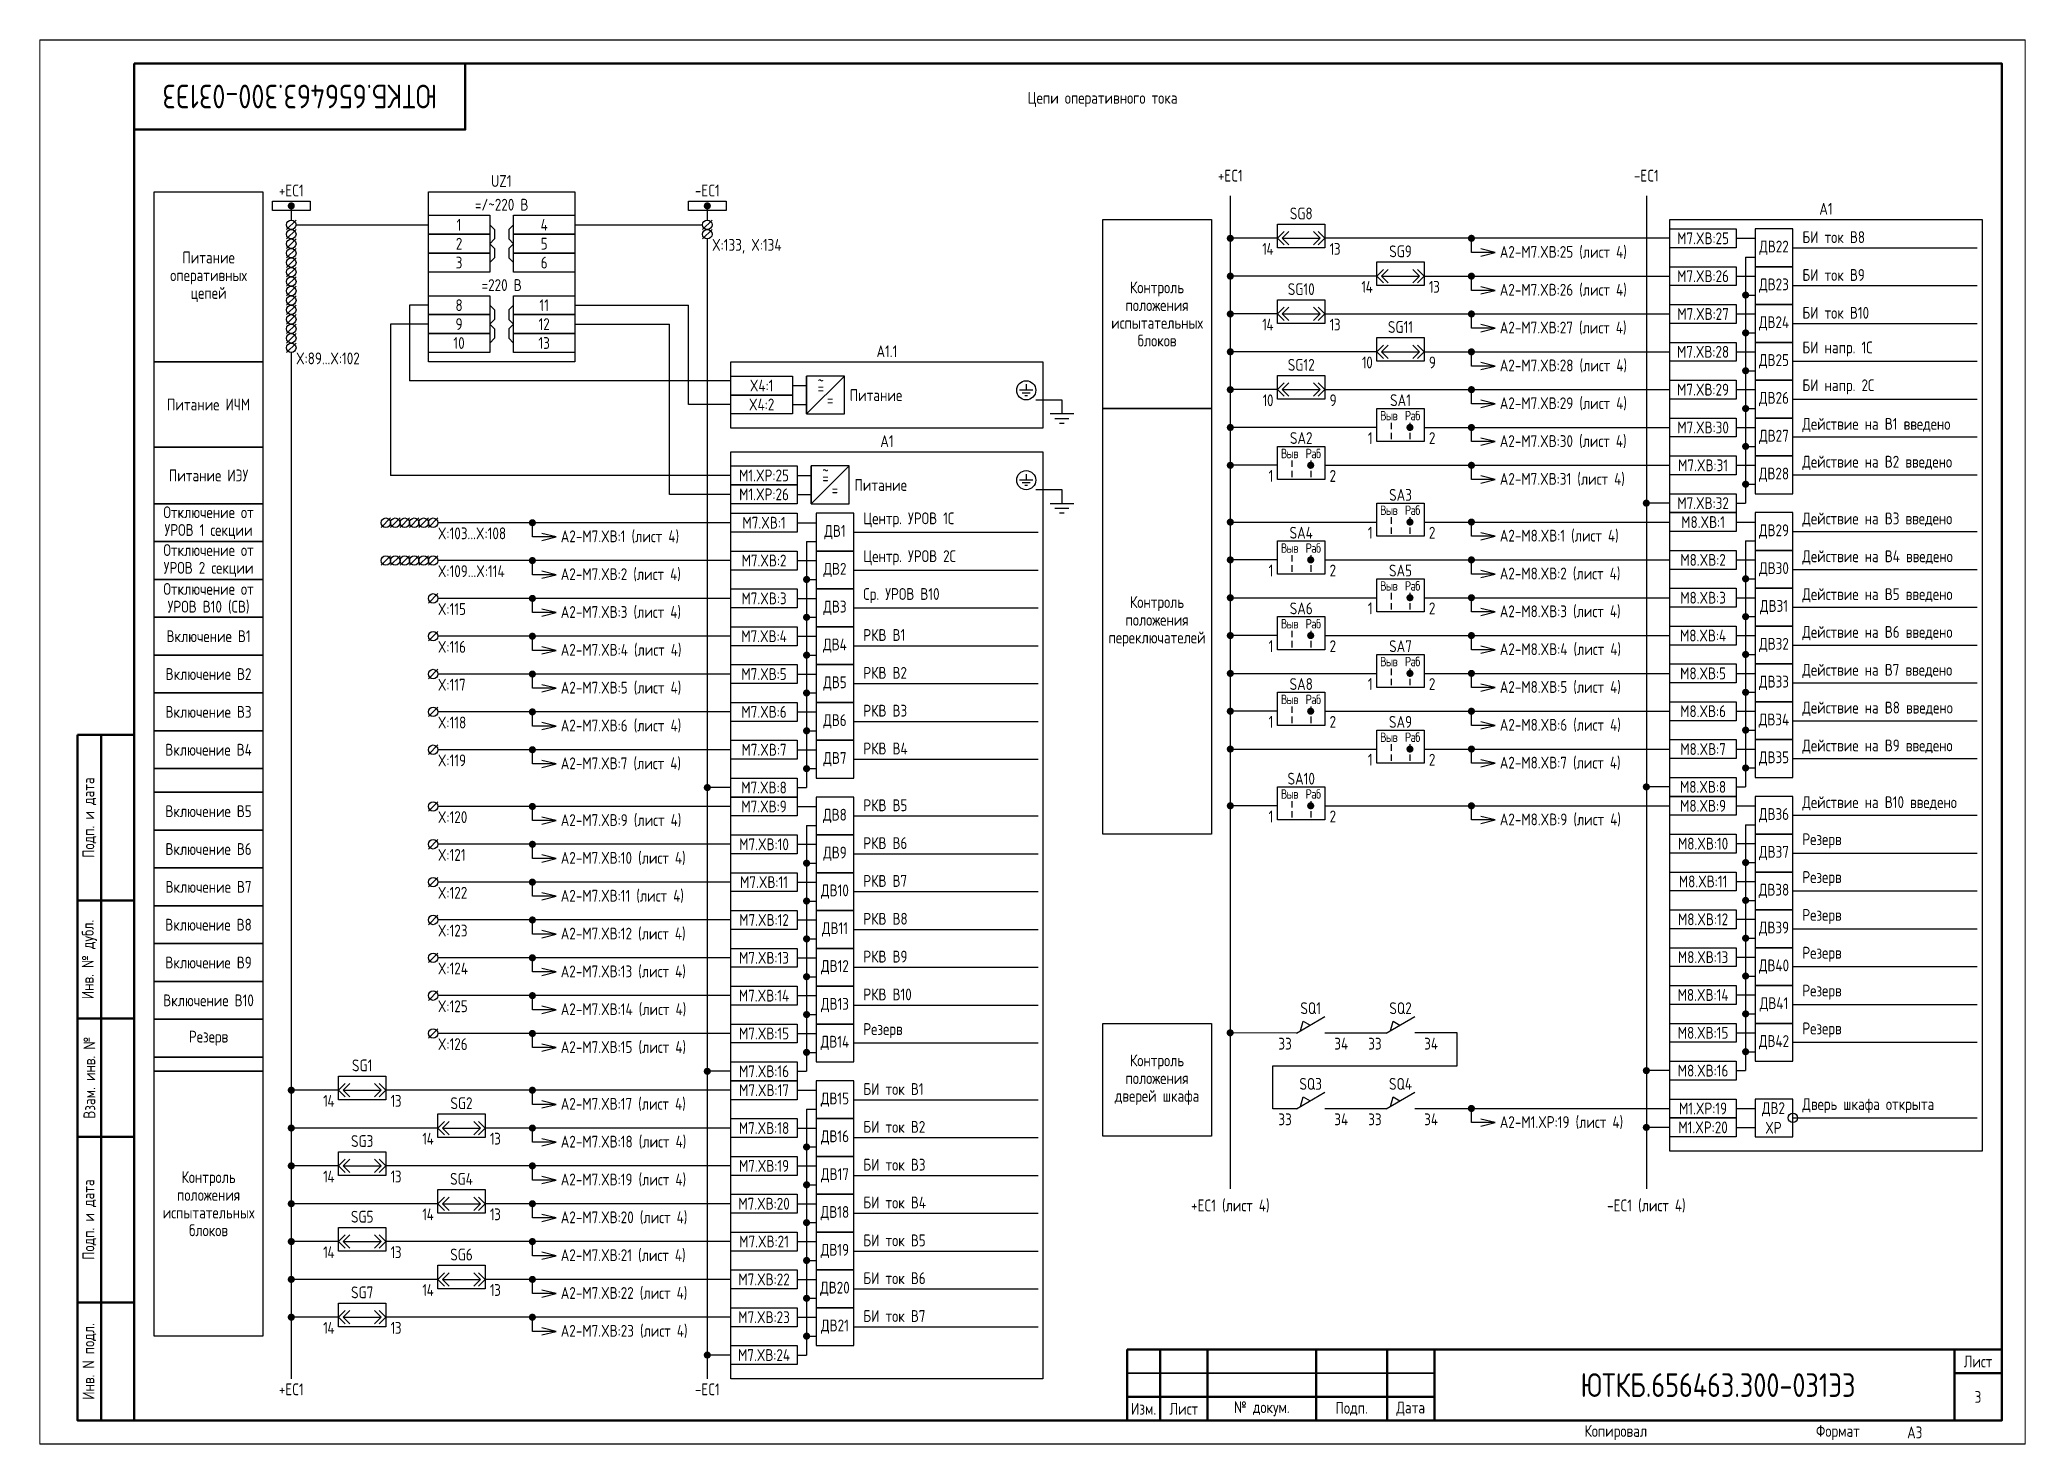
# Paper-space layout 'Лист3' of a CAD drawing. Header units: millimetres, sheet in inches. Extents: x 88.2 to 98.3, y 94.4 to 101.5.
# The model-space entities are those that its viewports show. They can reach past a viewport. Long polylines and large blocks are cut down to what shows.
import ezdxf

# ---------------------------------------------------------------- set-up
doc = ezdxf.new("R2010")
doc.units = ezdxf.units.MM
doc.styles.add('Gost_type_A', font='GOST_A.TTF')

psp = doc.layouts.new('Лист3')

msp = doc.modelspace()

# ---------------------------------------------------------------- texts
at = {"insert": (895, 285), "char_height": 5, "width": 70, "attachment_point": 5, "rotation": 180, "style": 'Gost_type_A'}
msp.add_mtext('ЮТКБ.656463.300-031Э3', dxfattribs=at)
at = {"char_height": 2.5, "style": 'Gost_type_A'}
for s, insert, width, attachment_point, line_spacing_factor in [('Цепи оперативного тока', (1064.82, 284.36), 395, 5, 0.9), ('UZ1', (937.63, 265.86), 31, 8, 0.9), ('=/~220 В', (937.71, 260.86), 31, 8, 0.9), ('SG8', (1106.84, 259), 10, 8, 0.9), ('A1', (1217.84, 260), 66, 8, 0.9), ('Питание оперативных цепей', (875.71, 246.86), 23, 5, 0.9), ('X:133, X:134', (982.21, 254.86), 16, 1, 0.9), ('{\\T0.9;14}', (1100.84, 254), 5, 3, 0.9), ('{\\T0.9;13}', (1112.84, 254), 5, 1, 0.9), ('SG9', (1127.84, 251), 10, 8, 0.9), ('A2-M7.XВ:25 (лист 4)', (1148.84, 252), 31, 4, 0.8), ('=220 В', (937.71, 243.86), 31, 8, 0.9), ('Контроль положения\\Pиспытательных блоков', (1076.34, 239), 23, 5, 0.9), ('SG10', (1106.84, 243), 10, 8, 0.9), ('{\\T0.9;14}', (1121.84, 246), 5, 3, 0.9), ('{\\T0.9;14}', (1121.84, 246), 5, 3, 0.9), ('{\\T0.9;13}', (1133.84, 246), 5, 1, 0.9), ('{\\T0.9;13}', (1133.84, 246), 5, 1, 0.9), ('A2-M7.XВ:26 (лист 4)', (1148.84, 244), 31, 4, 0.8), ('{\\T0.9;14}', (1100.84, 238), 5, 3, 0.9), ('{\\T0.9;13}', (1112.84, 238), 5, 1, 0.9), ('SG11', (1127.84, 235), 10, 8, 0.9), ('A2-M7.XВ:27 (лист 4)', (1148.84, 236), 31, 4, 0.8), ('A1.1', (1019.21, 229.86), 66, 8, 0.9), ('X:89...X:102', (894.21, 230.86), 16, 1, 0.9), ('SG12', (1106.84, 227), 10, 8, 0.9), ('{\\T0.9;10}', (1121.84, 230), 5, 3, 0.9), ('{\\T0.9;9}', (1133.84, 230), 5, 1, 0.9), ('A2-M7.XВ:28 (лист 4)', (1148.84, 228), 31, 4, 0.8), ('Питание ИЧМ', (875.71, 219.86), 23, 5, 0.9), ('{\\T0.9;10}', (1100.84, 222), 5, 3, 0.9), ('{\\T0.9;9}', (1112.84, 222), 5, 1, 0.9), ('A2-M7.XВ:29 (лист 4)', (1148.84, 220), 31, 4, 0.8), ('A1', (1019.21, 210.86), 66, 8, 0.9), ('A2-M7.XВ:30 (лист 4)', (1148.84, 212), 31, 4, 0.8), ('Питание ИЭУ', (875.71, 204.86), 23, 5, 0.9), ('A2-M7.XВ:31 (лист 4)', (1148.84, 204), 31, 4, 0.8), ('Отключение от УРОВ 1 секции', (875.71, 194.86), 23, 5, 0.9), ('X:103...X:108', (924.21, 193.86), 8, 1, 0.9), ('A2-M7.XВ:1 (лист 4)', (950.21, 191.86), 31, 4, 0.8), ('A2-M8.XВ:1 (лист 4)', (1148.84, 192), 31, 4, 0.8), ('Отключение от УРОВ 2 секции', (875.71, 186.86), 23, 5, 0.9), ('X:109...X:114', (924.21, 185.86), 8, 1, 0.9), ('A2-M7.XВ:2 (лист 4)', (950.21, 183.86), 31, 4, 0.8), ('A2-M8.XВ:2 (лист 4)', (1148.84, 184), 31, 4, 0.8), ('Отключение от УРОВ В10 (СВ)', (875.71, 178.86), 23, 5, 0.9), ('X:115', (924.21, 177.86), 8, 1, 0.9), ('A2-M7.XВ:3 (лист 4)', (950.21, 175.86), 31, 4, 0.8), ('Контроль положения\\Pпереключателей', (1076.34, 174), 23, 5, 0.9), ('A2-M8.XВ:3 (лист 4)', (1148.84, 176), 31, 4, 0.8), ('Включение В1', (875.71, 170.86), 23, 5, 0.9), ('X:116', (924.21, 169.86), 8, 1, 0.9), ('A2-M7.XВ:4 (лист 4)', (950.21, 167.86), 31, 4, 0.8), ('A2-M8.XВ:4 (лист 4)', (1148.84, 168), 31, 4, 0.8), ('Включение В2', (875.71, 162.86), 23, 5, 0.9), ('X:117', (924.21, 161.86), 8, 1, 0.9), ('A2-M7.XВ:5 (лист 4)', (950.21, 159.86), 31, 4, 0.8), ('A2-M8.XВ:5 (лист 4)', (1148.84, 160), 31, 4, 0.8), ('Включение В3', (875.71, 154.86), 23, 5, 0.9), ('X:118', (924.21, 153.86), 8, 1, 0.9), ('A2-M7.XВ:6 (лист 4)', (950.21, 151.86), 31, 4, 0.8), ('A2-M8.XВ:6 (лист 4)', (1148.84, 152), 31, 4, 0.8), ('Включение В4', (875.71, 146.86), 23, 5, 0.9), ('X:119', (924.21, 145.86), 8, 1, 0.9), ('A2-M7.XВ:7 (лист 4)', (950.21, 143.86), 31, 4, 0.8), ('A2-M8.XВ:7 (лист 4)', (1148.84, 144), 31, 4, 0.8), ('Включение В5', (875.71, 133.86), 23, 5, 0.9), ('X:120', (924.21, 133.86), 8, 1, 0.9), ('A2-M7.XВ:9 (лист 4)', (950.21, 131.86), 31, 4, 0.8), ('A2-M8.XВ:9 (лист 4)', (1148.84, 132), 31, 4, 0.8), ('Включение В6', (875.71, 125.86), 23, 5, 0.9), ('X:121', (924.21, 125.86), 8, 1, 0.9), ('A2-M7.XВ:10 (лист 4)', (950.21, 123.86), 31, 4, 0.8), ('Включение В7', (875.71, 117.86), 23, 5, 0.9), ('X:122', (924.21, 117.86), 8, 1, 0.9), ('A2-M7.XВ:11 (лист 4)', (950.21, 115.86), 31, 4, 0.8), ('Включение В8', (875.71, 109.86), 23, 5, 0.9), ('X:123', (924.21, 109.86), 8, 1, 0.9), ('A2-M7.XВ:12 (лист 4)', (950.21, 107.86), 31, 4, 0.8), ('Включение В9', (875.71, 101.86), 23, 5, 0.9), ('X:124', (924.21, 101.86), 8, 1, 0.9), ('A2-M7.XВ:13 (лист 4)', (950.21, 99.86), 31, 4, 0.8), ('Включение В10', (875.71, 93.86), 23, 5, 0.9), ('X:125', (924.21, 93.86), 8, 1, 0.9), ('A2-M7.XВ:14 (лист 4)', (950.21, 91.86), 31, 4, 0.8), ('Резерв', (875.71, 85.86), 23, 5, 0.9), ('X:126', (924.21, 85.86), 8, 1, 0.9), ('A2-M7.XВ:15 (лист 4)', (950.21, 83.86), 31, 4, 0.8), ('SG1', (908.21, 78.86), 10, 8, 0.9), ('Контроль положения\\Pдверей шкафа', (1076.34, 77.08), 23, 5, 0.9), ('{\\T0.9;14}', (902.21, 73.86), 5, 3, 0.9), ('{\\T0.9;13}', (914.21, 73.86), 5, 1, 0.9), ('SG2', (929.21, 70.86), 10, 8, 0.9), ('A2-M7.XВ:17 (лист 4)', (950.21, 71.86), 31, 4, 0.8), ('A2-M1.XP:19 (лист 4)', (1148.84, 68), 31, 4, 0.8), ('SG3', (908.21, 62.86), 10, 8, 0.9), ('SG3', (908.21, 62.86), 10, 8, 0.9), ('{\\T0.9;14}', (923.21, 65.86), 5, 3, 0.9), ('{\\T0.9;14}', (923.21, 65.86), 5, 3, 0.9), ('{\\T0.9;13}', (935.21, 65.86), 5, 1, 0.9), ('{\\T0.9;13}', (935.21, 65.86), 5, 1, 0.9), ('A2-M7.XВ:18 (лист 4)', (950.21, 63.86), 31, 4, 0.8), ('Контроль положения\\Pиспытательных блоков', (875.71, 50.86), 23, 5, 0.9), ('{\\T0.9;14}', (902.21, 57.86), 5, 3, 0.9), ('{\\T0.9;13}', (914.21, 57.86), 5, 1, 0.9), ('SG4', (929.21, 54.86), 10, 8, 0.9), ('A2-M7.XВ:19 (лист 4)', (950.21, 55.86), 31, 4, 0.8), ('SG5', (908.21, 46.86), 10, 8, 0.9), ('{\\T0.9;14}', (923.21, 49.86), 5, 3, 0.9), ('{\\T0.9;13}', (935.21, 49.86), 5, 1, 0.9), ('A2-M7.XВ:20 (лист 4)', (950.21, 47.86), 31, 4, 0.8), ('{\\T0.9;14}', (902.21, 41.86), 5, 3, 0.9), ('{\\T0.9;13}', (914.21, 41.86), 5, 1, 0.9), ('SG6', (929.21, 38.86), 10, 8, 0.9), ('A2-M7.XВ:21 (лист 4)', (950.21, 39.86), 31, 4, 0.8), ('{\\T0.9;14}', (923.21, 33.86), 5, 3, 0.9), ('{\\T0.9;13}', (935.21, 33.86), 5, 1, 0.9), ('SG7', (908.21, 30.86), 10, 8, 0.9), ('A2-M7.XВ:22 (лист 4)', (950.21, 31.86), 31, 4, 0.8), ('{\\T0.9;14}', (902.21, 25.86), 5, 3, 0.9), ('{\\T0.9;13}', (914.21, 25.86), 5, 1, 0.9), ('A2-M7.XВ:23 (лист 4)', (950.21, 23.86), 31, 4, 0.8)]:
    msp.add_mtext(s, dxfattribs=dict(at, insert=insert, width=width, attachment_point=attachment_point, line_spacing_factor=line_spacing_factor))
at = {"style": 'Gost_type_A'}
for s, insert, char_height, width, attachment_point in [('+EC1', (1091.84, 267), 2.5, 20, 8), ('-EC1', (1179.84, 267), 2.5, 20, 8), ('+EC1', (893.21, 263.86), 2.5, 10, 8), ('-EC1', (981.21, 263.86), 2.5, 10, 8), ('1', (928.7, 257.86), 2.5, 13, 5), ('4', (946.7, 257.86), 2.5, 13, 5), ('M7.XВ:25', (1191.84, 255), 2.5, 14, 5), ('БИ ток В8', (1212.84, 254), 2.5, 30.6324, 7), ('2', (928.7, 253.86), 2.5, 13, 5), ('5', (946.7, 253.86), 2.5, 13, 5), ('ДВ22', (1206.84, 253), 2.5, 7.9998, 5), ('3', (928.7, 249.86), 2.5, 13, 5), ('6', (946.7, 249.86), 2.5, 13, 5), ('M7.XВ:26', (1191.84, 247), 2.5, 14, 5), ('БИ ток В9', (1212.84, 246), 2.5, 30.6324, 7), ('ДВ23', (1206.84, 245), 2.5, 7.9998, 5), ('8', (928.7, 240.86), 2.5, 13, 5), ('11', (946.7, 240.86), 2.5, 13, 5), ('M7.XВ:27', (1191.84, 239), 2.5, 14, 5), ('БИ ток В10', (1212.84, 238), 2.5, 27.8465, 7), ('9', (928.7, 236.86), 2.5, 13, 5), ('12', (946.7, 236.86), 2.5, 13, 5), ('ДВ24', (1206.84, 237), 2.5, 7.9998, 5), ('10', (928.7, 232.86), 2.5, 13, 5), ('13', (946.7, 232.86), 2.5, 13, 5), ('M7.XВ:28', (1191.84, 231), 2.5, 14, 5), ('БИ напр. 1С', (1212.84, 230), 2.5, 27.8465, 7), ('ДВ25', (1206.84, 229), 2.5, 7.9998, 5), ('X4:1', (992.7, 223.86), 2.5, 13, 5), ('~', (1005.21, 224.89), 2.5, 2.7, 5), ('=', (1005.21, 223.39), 2.5, 6, 5), ('Питание', (1016.88, 221.84), 2.5, 11.3452, 5), ('M7.XВ:29', (1191.84, 223), 2.5, 14, 5), ('БИ напр. 2С', (1212.84, 222), 2.5, 35.7119, 7), ('X4:2', (992.7, 219.86), 2.5, 13, 5), ('=', (1007.21, 220.86), 2.5, 6, 5), ('{\\T0.9;Выв}', (1125.34, 217.5), 2, 5, 5), ('SA1', (1127.84, 219.51), 2.5, 10, 8), ('{\\T0.9;Раб}', (1130.34, 217.5), 2, 5, 5), ('ДВ26', (1206.84, 221), 2.5, 7.9998, 5), ('M7.XВ:30', (1191.84, 215), 2.5, 14, 5), ('ДВ27', (1206.84, 213), 2.5, 7.9998, 5), ('Действие на В1 введено', (1212.84, 214), 2.5, 41.1416, 7), ('{\\T0.9;Выв}', (1104.34, 209.5), 2, 5, 5), ('SA2', (1106.84, 211.51), 2.5, 10, 8), ('{\\T0.9;Раб}', (1109.34, 209.5), 2, 5, 5), ('{\\T0.9;1}', (1121.84, 214), 2.5, 5, 3), ('{\\T0.9;2}', (1133.84, 214), 2.5, 5, 1), ('M1.XP:25', (993.21, 204.86), 2.5, 13.9956, 5), ('~', (1006.21, 205.89), 2.5, 2.7, 5), ('{\\T0.9;1}', (1100.84, 206), 2.5, 5, 3), ('{\\T0.9;2}', (1112.84, 206), 2.5, 5, 1), ('M7.XВ:31', (1191.84, 207), 2.5, 14, 5), ('ДВ28', (1206.84, 205), 2.5, 7.9998, 5), ('Действие на В2 введено', (1212.84, 206), 2.5, 36.2619, 7), ('M1.XP:26', (993.21, 200.86), 2.5, 13.9956, 5), ('=', (1006.21, 204.39), 2.5, 6, 5), ('=', (1008.21, 201.86), 2.5, 6, 5), ('Питание', (1017.88, 202.84), 2.5, 11.3452, 5), ('SA3', (1127.84, 199.49), 2.5, 10, 8), ('{\\T0.9;Выв}', (1125.34, 197.5), 2, 5, 5), ('{\\T0.9;Раб}', (1130.34, 197.5), 2, 5, 5), ('M7.XВ:32', (1191.84, 199), 2.5, 14, 5), ('M7.XВ:1', (993.21, 194.86), 2.5, 14, 5), ('ДВ1', (1008.21, 192.86), 2.5, 7.9998, 5), ('Центр. УРОВ 1С', (1014.21, 193.86), 2.5, 29.668, 7), ('SA4', (1106.84, 191.49), 2.5, 10, 8), ('{\\T0.9;1}', (1121.84, 194), 2.5, 5, 3), ('{\\T0.9;2}', (1133.84, 194), 2.5, 5, 1), ('M8.XВ:1', (1191.84, 195), 2.5, 14, 5), ('ДВ29', (1206.84, 193), 2.5, 7.9998, 5), ('Действие на В3 введено', (1212.84, 194), 2.5, 34.3795, 7), ('Центр. УРОВ 2С', (1014.21, 185.86), 2.5, 30.6324, 7), ('{\\T0.9;Выв}', (1104.34, 189.5), 2, 5, 5), ('{\\T0.9;Раб}', (1109.34, 189.5), 2, 5, 5), ('Действие на В4 введено', (1212.84, 186), 2.5, 33.4848, 7), ('M7.XВ:2', (993.21, 186.86), 2.5, 14, 5), ('ДВ2', (1008.21, 184.86), 2.5, 7.9998, 5), ('{\\T0.9;1}', (1100.84, 186), 2.5, 5, 3), ('{\\T0.9;2}', (1112.84, 186), 2.5, 5, 1), ('SA5', (1127.84, 183.49), 2.5, 10, 8), ('M8.XВ:2', (1191.84, 187), 2.5, 14, 5), ('ДВ30', (1206.84, 185), 2.5, 7.9998, 5), ('Ср. УРОВ В10', (1014.21, 177.86), 2.5, 30.6324, 7), ('{\\T0.9;Выв}', (1125.34, 181.5), 2, 5, 5), ('{\\T0.9;Раб}', (1130.34, 181.5), 2, 5, 5), ('Действие на В5 введено', (1212.84, 178), 2.5, 35.3544, 7), ('M7.XВ:3', (993.21, 178.86), 2.5, 14, 5), ('ДВ3', (1008.21, 176.86), 2.5, 7.9998, 5), ('SA6', (1106.84, 175.49), 2.5, 10, 8), ('{\\T0.9;1}', (1121.84, 178), 2.5, 5, 3), ('{\\T0.9;2}', (1133.84, 178), 2.5, 5, 1), ('M8.XВ:3', (1191.84, 179), 2.5, 14, 5), ('ДВ31', (1206.84, 177), 2.5, 7.9998, 5), ('РКВ В1', (1014.21, 169.86), 2.5, 27.8465, 7), ('{\\T0.9;Выв}', (1104.34, 173.5), 2, 5, 5), ('{\\T0.9;Раб}', (1109.34, 173.5), 2, 5, 5), ('M8.XВ:4', (1191.84, 171), 2.5, 14, 5), ('Действие на В6 введено', (1212.84, 170), 2.5, 38.1443, 7), ('M7.XВ:4', (993.21, 170.86), 2.5, 14, 5), ('ДВ4', (1008.21, 168.86), 2.5, 7.9998, 5), ('{\\T0.9;1}', (1100.84, 170), 2.5, 5, 3), ('{\\T0.9;2}', (1112.84, 170), 2.5, 5, 1), ('SA7', (1127.84, 167.49), 2.5, 10, 8), ('ДВ32', (1206.84, 169), 2.5, 7.9998, 5), ('M7.XВ:5', (993.21, 162.86), 2.5, 14, 5), ('РКВ В2', (1014.21, 161.86), 2.5, 27.8465, 7), ('{\\T0.9;Выв}', (1125.34, 165.5), 2, 5, 5), ('{\\T0.9;Раб}', (1130.34, 165.5), 2, 5, 5), ('M8.XВ:5', (1191.84, 163), 2.5, 14, 5), ('Действие на В7 введено', (1212.84, 162), 2.5, 31.2976, 7), ('ДВ5', (1008.21, 160.86), 2.5, 7.9998, 5), ('SA8', (1106.84, 159.49), 2.5, 10, 8), ('{\\T0.9;1}', (1121.84, 162), 2.5, 5, 3), ('{\\T0.9;2}', (1133.84, 162), 2.5, 5, 1), ('ДВ33', (1206.84, 161), 2.5, 7.9998, 5), ('M7.XВ:6', (993.21, 154.86), 2.5, 14, 5), ('РКВ В3', (1014.21, 153.86), 2.5, 33.5921, 7), ('{\\T0.9;Выв}', (1104.34, 157.5), 2, 5, 5), ('{\\T0.9;Раб}', (1109.34, 157.5), 2, 5, 5), ('M8.XВ:6', (1191.84, 155), 2.5, 14, 5), ('Действие на В8 введено', (1212.84, 154), 2.5, 32.6336, 7), ('ДВ6', (1008.21, 152.86), 2.5, 7.9998, 5), ('{\\T0.9;1}', (1100.84, 154), 2.5, 5, 3), ('{\\T0.9;2}', (1112.84, 154), 2.5, 5, 1), ('SA9', (1127.84, 151.49), 2.5, 10, 8), ('ДВ34', (1206.84, 153), 2.5, 7.9998, 5), ('M7.XВ:7', (993.21, 146.86), 2.5, 14, 5), ('РКВ В4', (1014.21, 145.86), 2.5, 27.8465, 7), ('{\\T0.9;Выв}', (1125.34, 149.5), 2, 5, 5), ('{\\T0.9;Раб}', (1130.34, 149.5), 2, 5, 5), ('M8.XВ:7', (1191.84, 147), 2.5, 14, 5), ('Действие на В9 введено', (1212.84, 146), 2.5, 35.933, 7), ('ДВ7', (1008.21, 144.86), 2.5, 7.9998, 5), ('{\\T0.9;1}', (1121.84, 146), 2.5, 5, 3), ('{\\T0.9;2}', (1133.84, 146), 2.5, 5, 1), ('ДВ35', (1206.84, 145), 2.5, 7.9998, 5), ('M7.XВ:8', (993.21, 138.86), 2.5, 14, 5), ('SA10', (1106.84, 139.49), 2.5, 10, 8), ('M8.XВ:8', (1191.84, 139), 2.5, 14, 5), ('M7.XВ:9', (993.21, 134.86), 2.5, 14, 5), ('РКВ В5', (1014.21, 133.86), 2.5, 39.1584, 7), ('{\\T0.9;Выв}', (1104.34, 137.5), 2, 5, 5), ('{\\T0.9;Раб}', (1109.34, 137.5), 2, 5, 5), ('M8.XВ:9', (1191.84, 135), 2.5, 14, 5), ('ДВ36', (1206.84, 133), 2.5, 7.9998, 5), ('Действие на В10 введено', (1212.84, 134), 2.5, 41.868, 7), ('ДВ8', (1008.21, 132.86), 2.5, 7.9998, 5), ('{\\T0.9;1}', (1100.84, 134), 2.5, 5, 3), ('{\\T0.9;2}', (1112.84, 134), 2.5, 5, 1), ('M7.XВ:10', (993.21, 126.86), 2.5, 14, 5), ('ДВ9', (1008.21, 124.86), 2.5, 7.9998, 5), ('РКВ В6', (1014.21, 125.86), 2.5, 27.8465, 7), ('M8.XВ:10', (1191.84, 127), 2.5, 14, 5), ('ДВ37', (1206.84, 125), 2.5, 7.9998, 5), ('Резерв', (1212.84, 126), 2.5, 27.8465, 7), ('M7.XВ:11', (993.21, 118.86), 2.5, 14, 5), ('ДВ10', (1008.21, 116.86), 2.5, 7.9998, 5), ('РКВ В7', (1014.21, 117.86), 2.5, 36.4793, 7), ('M8.XВ:11', (1191.84, 119), 2.5, 14, 5), ('ДВ38', (1206.84, 117), 2.5, 7.9998, 5), ('Резерв', (1212.84, 118), 2.5, 27.8465, 7), ('M7.XВ:12', (993.21, 110.86), 2.5, 14, 5), ('ДВ11', (1008.21, 108.86), 2.5, 7.9998, 5), ('РКВ В8', (1014.21, 109.86), 2.5, 27.8465, 7), ('M8.XВ:12', (1191.84, 111), 2.5, 14, 5), ('ДВ39', (1206.84, 109), 2.5, 7.9998, 5), ('Резерв', (1212.84, 110), 2.5, 27.8465, 7), ('Резерв', (1212.84, 102), 2.5, 27.8465, 7), ('M7.XВ:13', (993.21, 102.86), 2.5, 14, 5), ('ДВ12', (1008.21, 100.86), 2.5, 7.9998, 5), ('РКВ В9', (1014.21, 101.86), 2.5, 35.3878, 7), ('M8.XВ:13', (1191.84, 103), 2.5, 14, 5), ('ДВ40', (1206.84, 101), 2.5, 7.9998, 5), ('Резерв', (1212.84, 94), 2.5, 27.8465, 7), ('M7.XВ:14', (993.21, 94.86), 2.5, 14, 5), ('ДВ13', (1008.21, 92.86), 2.5, 7.9998, 5), ('\\pxsm1;РКВ В10', (1014.21, 93.86), 2.5, 27.8465, 7), ('SQ1', (1108.84, 90.95), 2.5, 10, 8), ('SQ2', (1127.84, 90.95), 2.5, 10, 8), ('M8.XВ:14', (1191.84, 95), 2.5, 14, 5), ('ДВ41', (1206.84, 93), 2.5, 7.9998, 5), ('Резерв', (1014.21, 85.86), 2.5, 27.8465, 7), ('M8.XВ:15', (1191.84, 87), 2.5, 14, 5), ('Резерв', (1212.84, 86), 2.5, 27.8465, 7), ('M7.XВ:15', (993.21, 86.86), 2.5, 14, 5), ('ДВ14', (1008.21, 84.86), 2.5, 7.9998, 5), ('33', (1104.84, 85.95), 2.5, 6, 3), ('34', (1113.84, 85.95), 2.5, 6, 1), ('33', (1123.84, 85.95), 2.5, 6, 3), ('34', (1132.84, 85.95), 2.5, 6, 1), ('ДВ42', (1206.84, 85), 2.5, 7.9998, 5), ('M7.XВ:16', (993.21, 78.86), 2.5, 14, 5), ('M8.XВ:16', (1191.84, 79), 2.5, 14, 5), ('M7.XВ:17', (993.21, 74.86), 2.5, 14, 5), ('БИ ток В1', (1014.21, 73.86), 2.5, 27.8465, 7), ('SQ3', (1108.84, 74.95), 2.5, 10, 8), ('SQ4', (1127.84, 74.95), 2.5, 10, 8), ('ДВ15', (1008.21, 72.86), 2.5, 7.9998, 5), ('M1.XP:19', (1191.84, 71), 2.5, 14, 5), ('ДВ2 XP', (1206.72, 69), 2.5, 7.7588, 5), ('Дверь шкафа открыта', (1212.84, 70), 2.5, 37, 7), ('M7.XВ:18', (993.21, 66.86), 2.5, 14, 5), ('БИ ток В2', (1014.21, 65.86), 2.5, 35.933, 7), ('33', (1104.84, 69.95), 2.5, 6, 3), ('34', (1113.84, 69.95), 2.5, 6, 1), ('33', (1123.84, 69.95), 2.5, 6, 3), ('34', (1132.84, 69.95), 2.5, 6, 1), ('M1.XP:20', (1191.84, 67), 2.5, 14, 5), ('ДВ16', (1008.21, 64.86), 2.5, 7.9998, 5), ('M7.XВ:19', (993.21, 58.86), 2.5, 14, 5), ('БИ ток В3', (1014.21, 57.86), 2.5, 41.868, 7), ('ДВ17', (1008.21, 56.86), 2.5, 7.9998, 5), ('M7.XВ:20', (993.21, 50.86), 2.5, 14, 5), ('БИ ток В4', (1014.21, 49.86), 2.5, 42.9636, 7), ('+EC1 (лист 4)', (1091.84, 49), 2.5, 20, 8), ('-EC1 (лист 4)', (1179.84, 49), 2.5, 20, 8), ('ДВ18', (1008.21, 48.86), 2.5, 7.9998, 5), ('M7.XВ:21', (993.21, 42.86), 2.5, 14, 5), ('ДВ19', (1008.21, 40.86), 2.5, 7.9998, 5), ('БИ ток В5', (1014.21, 41.86), 2.5, 40.0707, 7), ('M7.XВ:22', (993.21, 34.86), 2.5, 14, 5), ('ДВ20', (1008.21, 32.86), 2.5, 7.9998, 5), ('БИ ток В6', (1014.21, 33.86), 2.5, 38, 7), ('M7.XВ:23', (993.21, 26.86), 2.5, 14, 5), ('ДВ21', (1008.21, 24.86), 2.5, 7.9998, 5), ('БИ ток В7', (1014.21, 25.86), 2.5, 29.668, 7), ('M7.XВ:24', (993.21, 18.86), 2.5, 14, 5), ('+EC1', (893.21, 12.86), 2.5, 20, 2), ('-EC1', (981.21, 12.86), 2.5, 20, 2), ('ЮТКБ.656463.300-031Э3', (1195, 12.5), 5, 120, 5), ('3', (1250, 10), 2.5, 10, 5), ('A3', (1235, 2.5), 2.5, 20, 4)]:
    msp.add_mtext(s, dxfattribs=dict(at, insert=insert, char_height=char_height, width=width, attachment_point=attachment_point))

# ---------------------------------------------------------------- blocks, each defined once
blk = doc.blocks.new('Формат_А3')
blk.add_lwpolyline([(-420, 297), (0, 297), (0, 0), (-420, 0)], close=True)
at = {"lineweight": 50}
blk.add_lwpolyline([(-400, 292), (-5, 292), (-5, 5), (-400, 5)], close=True, dxfattribs=at)
blk = doc.blocks.new('Штамп угловой верхний')
at = {"lineweight": 50}
blk.add_lwpolyline([(0, 0), (70, 0), (70, -14), (0, -14)], close=True, dxfattribs=at)
blk = doc.blocks.new('Штамп левый нижний')
at = {"lineweight": 50}
for points in [[(-12, 145), (-7, 145), (-7, 110), (-12, 110)], [(-7, 145), (0, 145), (0, 110), (-7, 110)], [(-12, 110), (-7, 110), (-7, 85), (-12, 85)], [(-7, 110), (0, 110), (0, 85), (-7, 85)], [(-12, 85), (-7, 85), (-7, 60), (-12, 60)], [(-7, 85), (0, 85), (0, 60), (-7, 60)], [(-12, 60), (-7, 60), (-7, 25), (-12, 25)], [(-7, 60), (0, 60), (0, 25), (-7, 25)], [(-12, 25), (-7, 25), (-7, 0), (-12, 0)], [(-7, 25), (0, 25), (0, 0), (-7, 0)]]:
    blk.add_lwpolyline(points, close=True, dxfattribs=at)
at = {"char_height": 2.5, "attachment_point": 5, "rotation": 90, "style": 'Gost_type_A'}
for s, insert, width in [('Подп. и дата', (-9.5, 127.5), 35), ('Инв. № дубл.', (-9.5, 97.5), 25), ('Взам. инв. №', (-9.5, 72.5), 25), ('Подп. и дата', (-9.5, 42.5), 35), ('Инв. N подл.', (-9.5, 12.5), 25)]:
    blk.add_mtext(s, dxfattribs=dict(at, insert=insert, width=width))
blk = doc.blocks.new('Штамп малый нижний')
at = {"lineweight": 50}
for points in [[(-185, 15), (-178, 15), (-178, 5), (-185, 5)], [(-178, 15), (-168, 15), (-168, 5), (-178, 5)], [(-168, 15), (-145, 15), (-145, 5), (-168, 5)], [(-145, 15), (-130, 15), (-130, 5), (-145, 5)], [(-130, 15), (-120, 15), (-120, 5), (-130, 5)], [(-120, 15), (-10, 15), (-10, 0), (-120, 0)], [(-10, 15), (0, 15), (0, 10), (-10, 10)], [(-10, 10), (0, 10), (0, 0), (-10, 0)], [(-185, 5), (-178, 5), (-178, 0), (-185, 0)], [(-178, 5), (-168, 5), (-168, 0), (-178, 0)], [(-168, 5), (-145, 5), (-145, 0), (-168, 0)], [(-145, 5), (-130, 5), (-130, 0), (-145, 0)], [(-130, 5), (-120, 5), (-120, 0), (-130, 0)]]:
    blk.add_lwpolyline(points, close=True, dxfattribs=at)
for points in [[(-185, 15), (-178, 15), (-178, 10), (-185, 10)], [(-178, 15), (-168, 15), (-168, 10), (-178, 10)], [(-168, 15), (-145, 15), (-145, 10), (-168, 10)], [(-145, 15), (-130, 15), (-130, 10), (-145, 10)], [(-130, 15), (-120, 15), (-120, 10), (-130, 10)], [(-185, 10), (-178, 10), (-178, 5), (-185, 5)], [(-178, 10), (-168, 10), (-168, 5), (-178, 5)], [(-168, 10), (-145, 10), (-145, 5), (-168, 5)], [(-145, 10), (-130, 10), (-130, 5), (-145, 5)], [(-130, 10), (-120, 10), (-120, 5), (-130, 5)]]:
    blk.add_lwpolyline(points, close=True)
at = {"char_height": 2.5, "style": 'Gost_type_A'}
for s, insert, width, attachment_point in [('Лист', (-5, 12.5), 10, 5), ('Изм.', (-181.5, 2.5), 7, 5), ('Лист', (-173, 2.5), 10, 5), ('№ докум.', (-156.5, 2.5), 23, 5), ('Подп.', (-137.5, 2.5), 15, 5), ('Дата', (-125, 2.5), 10, 5), ('Копировал', (-75, -2.53), 13.1202, 6), ('Формат', (-30, -2.53), 13.1202, 6)]:
    blk.add_mtext(s, dxfattribs=dict(at, insert=insert, width=width, attachment_point=attachment_point))
blk = doc.blocks.new('POINT')
at = {"const_width": 0.75}
blk.add_lwpolyline([(-0.375, 0, 1), (0.375, 0, 1)], format="xyb", close=True, dxfattribs=at)
blk = doc.blocks.new('Шинка')
blk.add_lwpolyline([(-4, 1), (4, 1), (4, -1), (-4, -1)], close=True)
blk.add_blockref('POINT', (0, 0))
blk = doc.blocks.new('БИ_разъем')
for p, q in [((0, 0), (1.41, 1.41)), ((0, 0), (1.41, 1.41)), ((0, 0), (1.41, -1.41)), ((0, 0), (1.41, -1.41)), ((1, 0), (2.41, 1.41)), ((1, 0), (2.41, -1.41)), ((1, 0), (9, 0)), ((9, 0), (7.59, 1.41)), ((9, 0), (7.59, -1.41)), ((10, 0), (8.59, 1.41)), ((10, 0), (8.59, 1.41)), ((10, 0), (8.59, -1.41)), ((10, 0), (8.59, -1.41))]:
    blk.add_line(p, q)
blk = doc.blocks.new('Переключатель_положение')
for p, q in [((2, 1), (2, -0.34)), ((2, -1.14), (2, -2.49))]:
    blk.add_line(p, q)

# ---------------------------------------------------------------- linework, layer by layer
for p, q in [((893.21, 261.86), (893.21, 258.86)), ((981.21, 261.86), (981.21, 258.86)), ((1091.84, 264), (1091.84, 54)), ((1179.84, 264), (1179.84, 54)), ((894.21, 258.86), (892.21, 256.86)), ((894.21, 256.86), (892.21, 254.86)), ((894.21, 257.86), (922.21, 257.86)), ((953.21, 257.86), (980.21, 257.86)), ((982.21, 258.86), (980.21, 256.86)), ((982.21, 256.86), (980.21, 254.86)), ((894.21, 254.86), (892.21, 252.86)), ((894.21, 252.86), (892.21, 250.86)), ((981.21, 254.86), (981.21, 13.86)), ((1101.84, 255), (1091.84, 255)), ((1184.84, 255), (1111.84, 255)), ((1142.84, 252), (1142.84, 255)), ((1198.84, 255), (1202.84, 255)), ((1210.84, 253), (1249.84, 253)), ((894.21, 250.86), (892.21, 248.86)), ((894.21, 248.86), (892.21, 246.86)), ((1147.84, 252), (1142.84, 252)), ((1200.84, 251), (1202.84, 251)), ((1200.84, 251), (1200.84, 199)), ((894.21, 246.86), (892.21, 244.86)), ((894.21, 244.86), (892.21, 242.86)), ((1122.84, 247), (1091.84, 247)), ((1132.84, 247), (1184.84, 247)), ((1142.84, 244), (1142.84, 247)), ((1147.84, 244), (1142.84, 244)), ((1198.84, 247), (1202.84, 247)), ((1210.84, 245), (1249.84, 245)), ((894.21, 242.86), (892.21, 240.86)), ((894.21, 240.86), (892.21, 238.86)), ((922.21, 240.86), (918.21, 240.86)), ((918.21, 240.86), (918.21, 224.86)), ((953.21, 240.86), (977.21, 240.86)), ((977.21, 219.86), (977.21, 240.86)), ((1200.84, 243), (1202.84, 243)), ((894.21, 238.86), (892.21, 236.86)), ((894.21, 236.86), (892.21, 234.86)), ((914.21, 236.86), (914.21, 204.86)), ((922.21, 236.86), (914.21, 236.86)), ((953.21, 236.86), (973.21, 236.86)), ((973.21, 200.86), (973.21, 236.86)), ((1101.84, 239), (1091.84, 239)), ((1111.84, 239), (1184.84, 239)), ((1142.84, 236), (1142.84, 239)), ((1147.84, 236), (1142.84, 236)), ((1198.84, 239), (1202.84, 239)), ((1210.84, 237), (1249.84, 237)), ((894.21, 234.86), (892.21, 232.86)), ((894.21, 232.86), (892.21, 230.86)), ((1200.84, 235), (1202.84, 235)), ((893.21, 230.86), (893.21, 13.86)), ((1122.84, 231), (1091.84, 231)), ((1132.84, 231), (1184.84, 231)), ((1142.84, 228), (1142.84, 231)), ((1147.84, 228), (1142.84, 228)), ((1198.84, 231), (1202.84, 231)), ((1200.84, 227), (1202.84, 227)), ((1210.84, 229), (1249.84, 229)), ((986.21, 224.86), (918.21, 224.86)), ((1002.21, 217.86), (1002.21, 225.86)), ((1002.21, 217.86), (1010.21, 225.86)), ((1101.84, 223), (1091.84, 223)), ((1111.84, 223), (1184.84, 223)), ((1142.84, 220), (1142.84, 223)), ((1198.84, 223), (1202.84, 223)), ((986.21, 219.86), (977.21, 219.86)), ((1050.69, 220.86), (1056.21, 220.86)), ((1147.84, 220), (1142.84, 220)), ((1200.84, 219), (1202.84, 219)), ((1210.84, 221), (1249.84, 221)), ((1122.84, 215), (1091.84, 215)), ((1132.84, 215), (1184.84, 215)), ((1142.84, 212), (1142.84, 215)), ((1198.84, 215), (1202.84, 215)), ((1147.84, 212), (1142.84, 212)), ((1200.84, 211), (1202.84, 211)), ((1210.84, 213), (1249.84, 213)), ((1003.21, 198.86), (1003.21, 206.86)), ((1003.21, 198.86), (1011.21, 206.86)), ((1101.84, 207), (1091.84, 207)), ((1111.84, 207), (1184.84, 207)), ((1142.84, 204), (1142.84, 207)), ((1198.84, 207), (1202.84, 207)), ((986.21, 204.86), (914.21, 204.86)), ((1050.69, 201.86), (1056.21, 201.86)), ((1147.84, 204), (1142.84, 204)), ((1200.84, 203), (1202.84, 203)), ((1210.84, 205), (1249.84, 205)), ((986.21, 200.86), (973.21, 200.86)), ((1184.84, 199), (1179.84, 199)), ((1198.84, 199), (1200.84, 199)), ((914.21, 195.86), (912.21, 193.86)), ((916.21, 195.86), (914.21, 193.86)), ((918.21, 195.86), (916.21, 193.86)), ((920.21, 195.86), (918.21, 193.86)), ((922.21, 195.86), (920.21, 193.86)), ((924.21, 195.86), (922.21, 193.86)), ((986.21, 194.86), (924.21, 194.86)), ((944.21, 191.86), (944.21, 194.86)), ((1000.21, 194.86), (1004.21, 194.86)), ((1091.84, 195), (1122.84, 195)), ((1132.84, 195), (1184.84, 195)), ((1142.84, 192), (1142.84, 195)), ((1198.84, 195), (1202.84, 195)), ((949.21, 191.86), (944.21, 191.86)), ((1002.21, 190.86), (1004.21, 190.86)), ((1002.21, 190.86), (1002.21, 138.86)), ((1012.21, 192.86), (1051.21, 192.86)), ((1147.84, 192), (1142.84, 192)), ((1200.84, 191), (1202.84, 191)), ((1200.84, 191), (1200.84, 139)), ((1210.84, 193), (1249.84, 193)), ((914.21, 187.86), (912.21, 185.86)), ((916.21, 187.86), (914.21, 185.86)), ((918.21, 187.86), (916.21, 185.86)), ((920.21, 187.86), (918.21, 185.86)), ((922.21, 187.86), (920.21, 185.86)), ((924.21, 187.86), (922.21, 185.86)), ((986.21, 186.86), (924.21, 186.86)), ((944.21, 183.86), (944.21, 186.86)), ((1000.21, 186.86), (1004.21, 186.86)), ((1012.21, 184.86), (1051.21, 184.86)), ((1101.84, 187), (1091.84, 187)), ((1111.84, 187), (1184.84, 187)), ((1142.84, 184), (1142.84, 187)), ((1198.84, 187), (1202.84, 187)), ((1210.84, 185), (1249.84, 185)), ((949.21, 183.86), (944.21, 183.86)), ((1002.21, 182.86), (1004.21, 182.86)), ((1147.84, 184), (1142.84, 184)), ((1200.84, 183), (1202.84, 183)), ((924.21, 179.86), (922.21, 177.86)), ((986.21, 178.86), (924.21, 178.86)), ((944.21, 175.86), (944.21, 178.86)), ((1000.21, 178.86), (1004.21, 178.86)), ((1012.21, 176.86), (1051.21, 176.86)), ((1091.84, 179), (1122.84, 179)), ((1132.84, 179), (1184.84, 179)), ((1142.84, 176), (1142.84, 179)), ((1198.84, 179), (1202.84, 179)), ((1210.84, 177), (1249.84, 177)), ((949.21, 175.86), (944.21, 175.86)), ((1002.21, 174.86), (1004.21, 174.86)), ((1147.84, 176), (1142.84, 176)), ((1200.84, 175), (1202.84, 175)), ((924.21, 171.86), (922.21, 169.86)), ((986.21, 170.86), (924.21, 170.86)), ((944.21, 167.86), (944.21, 170.86)), ((1000.21, 170.86), (1004.21, 170.86)), ((1012.21, 168.86), (1051.21, 168.86)), ((1101.84, 171), (1091.84, 171)), ((1111.84, 171), (1184.84, 171)), ((1142.84, 168), (1142.84, 171)), ((1198.84, 171), (1202.84, 171)), ((1210.84, 169), (1249.84, 169)), ((924.21, 163.86), (922.21, 161.86)), ((949.21, 167.86), (944.21, 167.86)), ((1002.21, 166.86), (1004.21, 166.86)), ((1147.84, 168), (1142.84, 168)), ((1200.84, 167), (1202.84, 167)), ((986.21, 162.86), (924.21, 162.86)), ((944.21, 159.86), (944.21, 162.86)), ((949.21, 159.86), (944.21, 159.86)), ((1000.21, 162.86), (1004.21, 162.86)), ((1012.21, 160.86), (1051.21, 160.86)), ((1091.84, 163), (1122.84, 163)), ((1132.84, 163), (1184.84, 163)), ((1142.84, 160), (1142.84, 163)), ((1147.84, 160), (1142.84, 160)), ((1198.84, 163), (1202.84, 163)), ((1210.84, 161), (1249.84, 161)), ((924.21, 155.86), (922.21, 153.86)), ((1002.21, 158.86), (1004.21, 158.86)), ((1200.84, 159), (1202.84, 159)), ((986.21, 154.86), (924.21, 154.86)), ((944.21, 151.86), (944.21, 154.86)), ((949.21, 151.86), (944.21, 151.86)), ((1000.21, 154.86), (1004.21, 154.86)), ((1012.21, 152.86), (1051.21, 152.86)), ((1101.84, 155), (1091.84, 155)), ((1111.84, 155), (1184.84, 155)), ((1142.84, 152), (1142.84, 155)), ((1147.84, 152), (1142.84, 152)), ((1198.84, 155), (1202.84, 155)), ((1210.84, 153), (1249.84, 153)), ((924.21, 147.86), (922.21, 145.86)), ((1002.21, 150.86), (1004.21, 150.86)), ((1200.84, 151), (1202.84, 151)), ((986.21, 146.86), (924.21, 146.86)), ((944.21, 143.86), (944.21, 146.86)), ((949.21, 143.86), (944.21, 143.86)), ((1000.21, 146.86), (1004.21, 146.86)), ((1002.21, 142.86), (1004.21, 142.86)), ((1012.21, 144.86), (1051.21, 144.86)), ((1091.84, 147), (1122.84, 147)), ((1132.84, 147), (1184.84, 147)), ((1142.84, 144), (1142.84, 147)), ((1147.84, 144), (1142.84, 144)), ((1198.84, 147), (1202.84, 147)), ((1200.84, 143), (1202.84, 143)), ((1210.84, 145), (1249.84, 145)), ((986.21, 138.86), (981.21, 138.86)), ((1000.21, 138.86), (1002.21, 138.86)), ((1184.84, 139), (1179.84, 139)), ((1198.84, 139), (1200.84, 139)), ((924.21, 135.86), (922.21, 133.86)), ((986.21, 134.86), (924.21, 134.86)), ((944.21, 131.86), (944.21, 134.86)), ((1000.21, 134.86), (1004.21, 134.86)), ((1101.84, 135), (1091.84, 135)), ((1111.84, 135), (1184.84, 135)), ((1142.84, 132), (1142.84, 135)), ((1198.84, 135), (1202.84, 135)), ((949.21, 131.86), (944.21, 131.86)), ((1002.21, 130.86), (1004.21, 130.86)), ((1002.21, 130.86), (1002.21, 78.86)), ((1012.21, 132.86), (1051.21, 132.86)), ((1147.84, 132), (1142.84, 132)), ((1200.84, 131), (1202.84, 131)), ((1200.84, 131), (1200.84, 79)), ((1210.84, 133), (1249.84, 133)), ((924.21, 127.86), (922.21, 125.86)), ((986.21, 126.86), (924.21, 126.86)), ((944.21, 123.86), (944.21, 126.86)), ((1000.21, 126.86), (1004.21, 126.86)), ((1198.84, 127), (1202.84, 127)), ((949.21, 123.86), (944.21, 123.86)), ((1002.21, 122.86), (1004.21, 122.86)), ((1012.21, 124.86), (1051.21, 124.86)), ((1200.84, 123), (1202.84, 123)), ((1210.84, 125), (1249.84, 125)), ((924.21, 119.86), (922.21, 117.86)), ((986.21, 118.86), (924.21, 118.86)), ((944.21, 115.86), (944.21, 118.86)), ((1000.21, 118.86), (1004.21, 118.86)), ((1198.84, 119), (1202.84, 119)), ((949.21, 115.86), (944.21, 115.86)), ((1002.21, 114.86), (1004.21, 114.86)), ((1012.21, 116.86), (1051.21, 116.86)), ((1200.84, 115), (1202.84, 115)), ((1210.84, 117), (1249.84, 117)), ((924.21, 111.86), (922.21, 109.86)), ((986.21, 110.86), (924.21, 110.86)), ((944.21, 107.86), (944.21, 110.86)), ((1000.21, 110.86), (1004.21, 110.86)), ((1198.84, 111), (1202.84, 111)), ((949.21, 107.86), (944.21, 107.86)), ((1002.21, 106.86), (1004.21, 106.86)), ((1012.21, 108.86), (1051.21, 108.86)), ((1200.84, 107), (1202.84, 107)), ((1210.84, 109), (1249.84, 109)), ((924.21, 103.86), (922.21, 101.86)), ((986.21, 102.86), (924.21, 102.86)), ((944.21, 99.86), (944.21, 102.86)), ((1000.21, 102.86), (1004.21, 102.86)), ((1012.21, 100.86), (1051.21, 100.86)), ((1198.84, 103), (1202.84, 103)), ((1210.84, 101), (1249.84, 101)), ((949.21, 99.86), (944.21, 99.86)), ((1002.21, 98.86), (1004.21, 98.86)), ((1200.84, 99), (1202.84, 99)), ((924.21, 95.86), (922.21, 93.86)), ((986.21, 94.86), (924.21, 94.86)), ((944.21, 91.86), (944.21, 94.86)), ((1000.21, 94.86), (1004.21, 94.86)), ((1012.21, 92.86), (1051.21, 92.86)), ((1198.84, 95), (1202.84, 95)), ((1210.84, 93), (1249.84, 93)), ((949.21, 91.86), (944.21, 91.86)), ((1002.21, 90.86), (1004.21, 90.86)), ((1105.84, 86.95), (1111.84, 90.42)), ((1106.71, 87.45), (1107.27, 89.44)), ((1107.27, 89.44), (1108.71, 88.61)), ((1124.84, 86.95), (1130.84, 90.42)), ((1125.71, 87.45), (1126.27, 89.44)), ((1126.27, 89.44), (1127.71, 88.61)), ((1200.84, 91), (1202.84, 91)), ((924.21, 87.86), (922.21, 85.86)), ((986.21, 86.86), (924.21, 86.86)), ((944.21, 83.86), (944.21, 86.86)), ((1000.21, 86.86), (1004.21, 86.86)), ((1012.21, 84.86), (1051.21, 84.86)), ((1105.84, 86.95), (1091.81, 87)), ((1124.84, 86.95), (1111.84, 86.95)), ((1139.84, 87), (1130.84, 87)), ((1139.84, 80), (1139.84, 87)), ((1198.84, 87), (1202.84, 87)), ((1210.84, 85), (1249.84, 85)), ((949.21, 83.86), (944.21, 83.86)), ((1002.21, 82.86), (1004.21, 82.86)), ((1100.84, 70.95), (1100.84, 80)), ((1100.84, 80), (1139.84, 80)), ((1200.84, 83), (1202.84, 83)), ((986.21, 78.86), (981.21, 78.86)), ((1000.21, 78.86), (1002.21, 78.86)), ((1184.84, 79), (1179.84, 79)), ((1198.84, 79), (1200.84, 79)), ((903.21, 74.86), (893.21, 74.86)), ((986.21, 74.86), (913.21, 74.86)), ((944.21, 71.86), (944.21, 74.86)), ((949.21, 71.86), (944.21, 71.86)), ((1000.21, 74.86), (1004.21, 74.86)), ((1012.21, 72.86), (1051.21, 72.86)), ((1105.84, 70.95), (1111.84, 74.42)), ((1106.71, 71.45), (1107.27, 73.44)), ((1107.27, 73.44), (1108.71, 72.61)), ((1124.84, 70.95), (1130.84, 74.42)), ((1125.71, 71.45), (1126.27, 73.44)), ((1126.27, 73.44), (1127.71, 72.61)), ((1002.21, 70.86), (1004.21, 70.86)), ((1002.21, 70.86), (1002.21, 18.86)), ((1105.84, 70.95), (1100.84, 70.95)), ((1124.84, 70.95), (1111.84, 70.95)), ((1130.84, 71), (1184.84, 71)), ((1142.84, 68), (1142.84, 71)), ((1147.84, 68), (1142.84, 68)), ((1198.84, 71), (1202.84, 71)), ((1210.84, 69), (1249.84, 69)), ((924.21, 66.86), (893.21, 66.86)), ((986.21, 66.86), (934.21, 66.86)), ((944.21, 63.86), (944.21, 66.86)), ((949.21, 63.86), (944.21, 63.86)), ((1000.21, 66.86), (1004.21, 66.86)), ((1012.21, 64.86), (1051.21, 64.86)), ((1184.84, 67), (1179.84, 67)), ((1198.84, 67), (1202.84, 67)), ((903.21, 58.86), (893.21, 58.86)), ((986.21, 58.86), (913.21, 58.86)), ((944.21, 55.86), (944.21, 58.86)), ((1000.21, 58.86), (1004.21, 58.86)), ((1002.21, 62.86), (1004.21, 62.86)), ((949.21, 55.86), (944.21, 55.86)), ((1002.21, 54.86), (1004.21, 54.86)), ((1012.21, 56.86), (1051.21, 56.86)), ((924.21, 50.86), (893.21, 50.86)), ((986.21, 50.86), (934.21, 50.86)), ((944.21, 47.86), (944.21, 50.86)), ((1000.21, 50.86), (1004.21, 50.86)), ((949.21, 47.86), (944.21, 47.86)), ((1002.21, 46.86), (1004.21, 46.86)), ((1012.21, 48.86), (1051.21, 48.86)), ((903.21, 42.86), (893.21, 42.86)), ((986.21, 42.86), (913.21, 42.86)), ((944.21, 39.86), (944.21, 42.86)), ((1000.21, 42.86), (1004.21, 42.86)), ((949.21, 39.86), (944.21, 39.86)), ((1002.21, 38.86), (1004.21, 38.86)), ((1012.21, 40.86), (1051.21, 40.86)), ((924.21, 34.86), (893.21, 34.86)), ((986.21, 34.86), (934.21, 34.86)), ((944.21, 31.86), (944.21, 34.86)), ((1000.21, 34.86), (1004.21, 34.86)), ((949.21, 31.86), (944.21, 31.86)), ((1002.21, 30.86), (1004.21, 30.86)), ((1012.21, 32.86), (1051.21, 32.86)), ((903.21, 26.86), (893.21, 26.86)), ((986.21, 26.86), (913.21, 26.86)), ((944.21, 23.86), (944.21, 26.86)), ((1000.21, 26.86), (1004.21, 26.86)), ((949.21, 23.86), (944.21, 23.86)), ((1002.21, 22.86), (1004.21, 22.86)), ((1012.21, 24.86), (1051.21, 24.86)), ((986.21, 18.86), (981.21, 18.86)), ((1000.21, 18.86), (1002.21, 18.86))]:
    msp.add_line(p, q)
at = {"ltscale": 4}
for p, q in [((999.21, 223.86), (1002.21, 223.86)), ((999.21, 219.86), (1002.21, 219.86)), ((1000.21, 204.86), (1003.21, 204.86)), ((1000.21, 200.86), (1003.21, 200.86))]:
    msp.add_line(p, q, dxfattribs=at)
at = {"ltscale": 4.32}
for p, q in [((1050.1, 222.86), (1047.25, 222.86)), ((1048.67, 224.14), (1048.67, 222.86)), ((1049.53, 222.29), (1047.82, 222.29)), ((1048.96, 221.72), (1048.39, 221.72)), ((1056.21, 220.86), (1056.21, 217.86)), ((1058.71, 217.86), (1053.71, 217.86)), ((1057.71, 216.86), (1054.71, 216.86)), ((1056.71, 215.86), (1055.71, 215.86)), ((1050.1, 203.86), (1047.25, 203.86)), ((1049.53, 203.29), (1047.82, 203.29)), ((1048.96, 202.72), (1048.39, 202.72)), ((1048.67, 205.14), (1048.67, 203.86)), ((1056.21, 201.86), (1056.21, 198.86)), ((1058.71, 198.86), (1053.71, 198.86)), ((1057.71, 197.86), (1054.71, 197.86)), ((1056.71, 196.86), (1055.71, 196.86))]:
    msp.add_line(p, q, dxfattribs=at)
for points in [[(887.21, 228.86), (864.21, 228.86), (864.21, 264.86), (887.21, 264.86)], [(922.21, 264.86), (953.21, 264.86), (953.21, 228.86), (922.21, 228.86)], [(922.21, 259.86), (935.21, 259.86), (935.21, 255.86), (922.21, 255.86)], [(940.21, 259.86), (953.21, 259.86), (953.21, 255.86), (940.21, 255.86)], [(1087.84, 219), (1064.84, 219), (1064.84, 259), (1087.84, 259)], [(1101.84, 258), (1111.84, 258), (1111.84, 253), (1101.84, 253)], [(1184.84, 259), (1250.84, 259), (1250.84, 62), (1184.84, 62)], [(1184.84, 257), (1198.84, 257), (1198.84, 253), (1184.84, 253)], [(922.21, 255.86), (935.21, 255.86), (935.21, 251.86), (922.21, 251.86)], [(940.21, 255.86), (953.21, 255.86), (953.21, 251.86), (940.21, 251.86)], [(922.21, 251.86), (935.21, 251.86), (935.21, 247.86), (922.21, 247.86)], [(940.21, 251.86), (953.21, 251.86), (953.21, 247.86), (940.21, 247.86)], [(1122.84, 250), (1132.84, 250), (1132.84, 245), (1122.84, 245)], [(1184.84, 249), (1198.84, 249), (1198.84, 245), (1184.84, 245)], [(922.21, 242.86), (935.21, 242.86), (935.21, 238.86), (922.21, 238.86)], [(940.21, 242.86), (953.21, 242.86), (953.21, 238.86), (940.21, 238.86)], [(1101.84, 242), (1111.84, 242), (1111.84, 237), (1101.84, 237)], [(1184.84, 241), (1198.84, 241), (1198.84, 237), (1184.84, 237)], [(922.21, 238.86), (935.21, 238.86), (935.21, 234.86), (922.21, 234.86)], [(940.21, 238.86), (953.21, 238.86), (953.21, 234.86), (940.21, 234.86)], [(922.21, 234.86), (935.21, 234.86), (935.21, 230.86), (922.21, 230.86)], [(940.21, 234.86), (953.21, 234.86), (953.21, 230.86), (940.21, 230.86)], [(1122.84, 234), (1132.84, 234), (1132.84, 229), (1122.84, 229)], [(1184.84, 233), (1198.84, 233), (1198.84, 229), (1184.84, 229)], [(887.21, 210.86), (864.21, 210.86), (864.21, 228.86), (887.21, 228.86)], [(986.21, 228.86), (1052.21, 228.86), (1052.21, 214.86), (986.21, 214.86)], [(986.21, 225.86), (999.21, 225.86), (999.21, 221.86), (986.21, 221.86)], [(1101.84, 226), (1111.84, 226), (1111.84, 221), (1101.84, 221)], [(1184.84, 225), (1198.84, 225), (1198.84, 221), (1184.84, 221)], [(986.21, 221.86), (999.21, 221.86), (999.21, 217.86), (986.21, 217.86)], [(1087.84, 129), (1064.84, 129), (1064.84, 219), (1087.84, 219)], [(1122.84, 219), (1132.84, 219), (1132.84, 212), (1122.84, 212)], [(1184.84, 217), (1198.84, 217), (1198.84, 213), (1184.84, 213)], [(887.21, 198.86), (864.21, 198.86), (864.21, 210.86), (887.21, 210.86)], [(1101.84, 211), (1111.84, 211), (1111.84, 204), (1101.84, 204)], [(986.21, 209.86), (1052.21, 209.86), (1052.21, 13.86), (986.21, 13.86)], [(986.21, 206.86), (1000.21, 206.86), (1000.21, 202.86), (986.21, 202.86)], [(1184.84, 209), (1198.84, 209), (1198.84, 205), (1184.84, 205)], [(986.21, 202.86), (1000.21, 202.86), (1000.21, 198.86), (986.21, 198.86)], [(887.21, 190.86), (864.21, 190.86), (864.21, 198.86), (887.21, 198.86)], [(1122.84, 199), (1132.84, 199), (1132.84, 192), (1122.84, 192)], [(1184.84, 201), (1198.84, 201), (1198.84, 197), (1184.84, 197)], [(986.21, 196.86), (1000.21, 196.86), (1000.21, 192.86), (986.21, 192.86)], [(1184.84, 197), (1198.84, 197), (1198.84, 193), (1184.84, 193)], [(887.21, 182.86), (864.21, 182.86), (864.21, 190.86), (887.21, 190.86)], [(1101.84, 191), (1111.84, 191), (1111.84, 184), (1101.84, 184)], [(986.21, 188.86), (1000.21, 188.86), (1000.21, 184.86), (986.21, 184.86)], [(1184.84, 189), (1198.84, 189), (1198.84, 185), (1184.84, 185)], [(887.21, 174.86), (864.21, 174.86), (864.21, 182.86), (887.21, 182.86)], [(986.21, 180.86), (1000.21, 180.86), (1000.21, 176.86), (986.21, 176.86)], [(1122.84, 183), (1132.84, 183), (1132.84, 176), (1122.84, 176)], [(1184.84, 181), (1198.84, 181), (1198.84, 177), (1184.84, 177)], [(887.21, 166.86), (864.21, 166.86), (864.21, 174.86), (887.21, 174.86)], [(986.21, 172.86), (1000.21, 172.86), (1000.21, 168.86), (986.21, 168.86)], [(1101.84, 175), (1111.84, 175), (1111.84, 168), (1101.84, 168)], [(1184.84, 173), (1198.84, 173), (1198.84, 169), (1184.84, 169)], [(887.21, 158.86), (864.21, 158.86), (864.21, 166.86), (887.21, 166.86)], [(986.21, 164.86), (1000.21, 164.86), (1000.21, 160.86), (986.21, 160.86)], [(1122.84, 167), (1132.84, 167), (1132.84, 160), (1122.84, 160)], [(1184.84, 165), (1198.84, 165), (1198.84, 161), (1184.84, 161)], [(887.21, 150.86), (864.21, 150.86), (864.21, 158.86), (887.21, 158.86)], [(986.21, 156.86), (1000.21, 156.86), (1000.21, 152.86), (986.21, 152.86)], [(1101.84, 159), (1111.84, 159), (1111.84, 152), (1101.84, 152)], [(1184.84, 157), (1198.84, 157), (1198.84, 153), (1184.84, 153)], [(887.21, 142.86), (864.21, 142.86), (864.21, 150.86), (887.21, 150.86)], [(986.21, 148.86), (1000.21, 148.86), (1000.21, 144.86), (986.21, 144.86)], [(1122.84, 151), (1132.84, 151), (1132.84, 144), (1122.84, 144)], [(1184.84, 149), (1198.84, 149), (1198.84, 145), (1184.84, 145)], [(887.21, 137.86), (864.21, 137.86), (864.21, 142.86), (887.21, 142.86)], [(986.21, 140.86), (1000.21, 140.86), (1000.21, 136.86), (986.21, 136.86)], [(1101.84, 139), (1111.84, 139), (1111.84, 132), (1101.84, 132)], [(1184.84, 141), (1198.84, 141), (1198.84, 137), (1184.84, 137)], [(887.21, 129.86), (864.21, 129.86), (864.21, 137.86), (887.21, 137.86)], [(986.21, 136.86), (1000.21, 136.86), (1000.21, 132.86), (986.21, 132.86)], [(1184.84, 137), (1198.84, 137), (1198.84, 133), (1184.84, 133)], [(887.21, 121.86), (864.21, 121.86), (864.21, 129.86), (887.21, 129.86)], [(986.21, 128.86), (1000.21, 128.86), (1000.21, 124.86), (986.21, 124.86)], [(1184.84, 129), (1198.84, 129), (1198.84, 125), (1184.84, 125)], [(887.21, 113.86), (864.21, 113.86), (864.21, 121.86), (887.21, 121.86)], [(986.21, 120.86), (1000.21, 120.86), (1000.21, 116.86), (986.21, 116.86)], [(1184.84, 121), (1198.84, 121), (1198.84, 117), (1184.84, 117)], [(887.21, 105.86), (864.21, 105.86), (864.21, 113.86), (887.21, 113.86)], [(986.21, 112.86), (1000.21, 112.86), (1000.21, 108.86), (986.21, 108.86)], [(1184.84, 113), (1198.84, 113), (1198.84, 109), (1184.84, 109)], [(887.21, 97.86), (864.21, 97.86), (864.21, 105.86), (887.21, 105.86)], [(986.21, 104.86), (1000.21, 104.86), (1000.21, 100.86), (986.21, 100.86)], [(1184.84, 105), (1198.84, 105), (1198.84, 101), (1184.84, 101)], [(887.21, 89.86), (864.21, 89.86), (864.21, 97.86), (887.21, 97.86)], [(986.21, 96.86), (1000.21, 96.86), (1000.21, 92.86), (986.21, 92.86)], [(1184.84, 97), (1198.84, 97), (1198.84, 93), (1184.84, 93)], [(887.21, 81.86), (864.21, 81.86), (864.21, 89.86), (887.21, 89.86)], [(986.21, 88.86), (1000.21, 88.86), (1000.21, 84.86), (986.21, 84.86)], [(1087.84, 65.16), (1064.84, 65.16), (1064.84, 89), (1087.84, 89)], [(1184.84, 89), (1198.84, 89), (1198.84, 85), (1184.84, 85)], [(887.21, 78.86), (864.21, 78.86), (864.21, 81.86), (887.21, 81.86)], [(986.21, 80.86), (1000.21, 80.86), (1000.21, 76.86), (986.21, 76.86)], [(1184.84, 81), (1198.84, 81), (1198.84, 77), (1184.84, 77)], [(887.21, 22.86), (864.21, 22.86), (864.21, 78.86), (887.21, 78.86)], [(903.21, 77.86), (913.21, 77.86), (913.21, 72.86), (903.21, 72.86)], [(986.21, 76.86), (1000.21, 76.86), (1000.21, 72.86), (986.21, 72.86)], [(1184.84, 73), (1198.84, 73), (1198.84, 69), (1184.84, 69)], [(924.21, 69.86), (934.21, 69.86), (934.21, 64.86), (924.21, 64.86)], [(986.21, 68.86), (1000.21, 68.86), (1000.21, 64.86), (986.21, 64.86)], [(1184.84, 69), (1198.84, 69), (1198.84, 65), (1184.84, 65)], [(903.21, 61.86), (913.21, 61.86), (913.21, 56.86), (903.21, 56.86)], [(986.21, 60.86), (1000.21, 60.86), (1000.21, 56.86), (986.21, 56.86)], [(924.21, 53.86), (934.21, 53.86), (934.21, 48.86), (924.21, 48.86)], [(986.21, 52.86), (1000.21, 52.86), (1000.21, 48.86), (986.21, 48.86)], [(903.21, 45.86), (913.21, 45.86), (913.21, 40.86), (903.21, 40.86)], [(986.21, 44.86), (1000.21, 44.86), (1000.21, 40.86), (986.21, 40.86)], [(924.21, 37.86), (934.21, 37.86), (934.21, 32.86), (924.21, 32.86)], [(986.21, 36.86), (1000.21, 36.86), (1000.21, 32.86), (986.21, 32.86)], [(903.21, 29.86), (913.21, 29.86), (913.21, 24.86), (903.21, 24.86)], [(986.21, 28.86), (1000.21, 28.86), (1000.21, 24.86), (986.21, 24.86)], [(986.21, 20.86), (1000.21, 20.86), (1000.21, 16.86), (986.21, 16.86)]]:
    msp.add_lwpolyline(points, close=True)
for points in [[(935.21, 257.86), (936.21, 256.86), (936.21, 254.86), (935.21, 253.86)], [(940.21, 257.86), (939.21, 256.86), (939.21, 254.86), (940.21, 253.86)], [(935.21, 253.86), (936.21, 252.86), (936.21, 250.86), (935.21, 249.86)], [(940.21, 253.86), (939.21, 252.86), (939.21, 250.86), (940.21, 249.86)], [(1144.84, 251.25), (1147.84, 252), (1144.84, 252.75)], [(1144.84, 243.25), (1147.84, 244), (1144.84, 244.75)], [(935.21, 240.86), (936.21, 239.86), (936.21, 237.86), (935.21, 236.86)], [(940.21, 240.86), (939.21, 239.86), (939.21, 237.86), (940.21, 236.86)], [(935.21, 236.86), (936.21, 235.86), (936.21, 233.86), (935.21, 232.86)], [(940.21, 236.86), (939.21, 235.86), (939.21, 233.86), (940.21, 232.86)], [(1144.84, 235.25), (1147.84, 236), (1144.84, 236.75)], [(1144.84, 227.25), (1147.84, 228), (1144.84, 228.75)], [(1144.84, 219.25), (1147.84, 220), (1144.84, 220.75)], [(1144.84, 211.25), (1147.84, 212), (1144.84, 212.75)], [(1144.84, 203.25), (1147.84, 204), (1144.84, 204.75)], [(946.21, 191.11), (949.21, 191.86), (946.21, 192.61)], [(1144.84, 191.25), (1147.84, 192), (1144.84, 192.75)], [(946.21, 183.11), (949.21, 183.86), (946.21, 184.61)], [(1144.84, 183.25), (1147.84, 184), (1144.84, 184.75)], [(946.21, 175.11), (949.21, 175.86), (946.21, 176.61)], [(1144.84, 175.25), (1147.84, 176), (1144.84, 176.75)], [(946.21, 167.11), (949.21, 167.86), (946.21, 168.61)], [(1144.84, 167.25), (1147.84, 168), (1144.84, 168.75)], [(946.21, 159.11), (949.21, 159.86), (946.21, 160.61)], [(1144.84, 159.25), (1147.84, 160), (1144.84, 160.75)], [(946.21, 151.11), (949.21, 151.86), (946.21, 152.61)], [(1144.84, 151.25), (1147.84, 152), (1144.84, 152.75)], [(946.21, 143.11), (949.21, 143.86), (946.21, 144.61)], [(1144.84, 143.25), (1147.84, 144), (1144.84, 144.75)], [(946.21, 131.11), (949.21, 131.86), (946.21, 132.61)], [(1144.84, 131.25), (1147.84, 132), (1144.84, 132.75)], [(946.21, 123.11), (949.21, 123.86), (946.21, 124.61)], [(946.21, 115.11), (949.21, 115.86), (946.21, 116.61)], [(946.21, 107.11), (949.21, 107.86), (946.21, 108.61)], [(946.21, 99.11), (949.21, 99.86), (946.21, 100.61)], [(946.21, 91.11), (949.21, 91.86), (946.21, 92.61)], [(946.21, 83.11), (949.21, 83.86), (946.21, 84.61)], [(946.21, 71.11), (949.21, 71.86), (946.21, 72.61)], [(1144.84, 67.25), (1147.84, 68), (1144.84, 68.75)], [(946.21, 63.11), (949.21, 63.86), (946.21, 64.61)], [(946.21, 55.11), (949.21, 55.86), (946.21, 56.61)], [(946.21, 47.11), (949.21, 47.86), (946.21, 48.61)], [(946.21, 39.11), (949.21, 39.86), (946.21, 40.61)], [(946.21, 31.11), (949.21, 31.86), (946.21, 32.61)], [(946.21, 23.11), (949.21, 23.86), (946.21, 24.61)]]:
    msp.add_lwpolyline(points)
at = {"ltscale": 4}
for points in [[(1202.84, 249), (1210.84, 249), (1210.84, 257), (1202.84, 257)], [(1202.84, 241), (1210.84, 241), (1210.84, 249), (1202.84, 249)], [(1202.84, 233), (1210.84, 233), (1210.84, 241), (1202.84, 241)], [(1202.84, 225), (1210.84, 225), (1210.84, 233), (1202.84, 233)], [(1002.21, 217.86), (1010.21, 217.86), (1010.21, 225.86), (1002.21, 225.86)], [(1202.84, 217), (1210.84, 217), (1210.84, 225), (1202.84, 225)], [(1202.84, 209), (1210.84, 209), (1210.84, 217), (1202.84, 217)], [(1003.21, 198.86), (1011.21, 198.86), (1011.21, 206.86), (1003.21, 206.86)], [(1202.84, 201), (1210.84, 201), (1210.84, 209), (1202.84, 209)], [(1004.21, 188.86), (1012.21, 188.86), (1012.21, 196.86), (1004.21, 196.86)], [(1202.84, 189), (1210.84, 189), (1210.84, 197), (1202.84, 197)], [(1004.21, 180.86), (1012.21, 180.86), (1012.21, 188.86), (1004.21, 188.86)], [(1202.84, 181), (1210.84, 181), (1210.84, 189), (1202.84, 189)], [(1004.21, 172.86), (1012.21, 172.86), (1012.21, 180.86), (1004.21, 180.86)], [(1202.84, 173), (1210.84, 173), (1210.84, 181), (1202.84, 181)], [(1004.21, 164.86), (1012.21, 164.86), (1012.21, 172.86), (1004.21, 172.86)], [(1202.84, 165), (1210.84, 165), (1210.84, 173), (1202.84, 173)], [(1004.21, 156.86), (1012.21, 156.86), (1012.21, 164.86), (1004.21, 164.86)], [(1202.84, 157), (1210.84, 157), (1210.84, 165), (1202.84, 165)], [(1004.21, 148.86), (1012.21, 148.86), (1012.21, 156.86), (1004.21, 156.86)], [(1202.84, 149), (1210.84, 149), (1210.84, 157), (1202.84, 157)], [(1004.21, 140.86), (1012.21, 140.86), (1012.21, 148.86), (1004.21, 148.86)], [(1202.84, 141), (1210.84, 141), (1210.84, 149), (1202.84, 149)], [(1004.21, 128.86), (1012.21, 128.86), (1012.21, 136.86), (1004.21, 136.86)], [(1202.84, 129), (1210.84, 129), (1210.84, 137), (1202.84, 137)], [(1004.21, 120.86), (1012.21, 120.86), (1012.21, 128.86), (1004.21, 128.86)], [(1202.84, 121), (1210.84, 121), (1210.84, 129), (1202.84, 129)], [(1004.21, 112.86), (1012.21, 112.86), (1012.21, 120.86), (1004.21, 120.86)], [(1202.84, 113), (1210.84, 113), (1210.84, 121), (1202.84, 121)], [(1004.21, 104.86), (1012.21, 104.86), (1012.21, 112.86), (1004.21, 112.86)], [(1202.84, 105), (1210.84, 105), (1210.84, 113), (1202.84, 113)], [(1004.21, 96.86), (1012.21, 96.86), (1012.21, 104.86), (1004.21, 104.86)], [(1202.84, 97), (1210.84, 97), (1210.84, 105), (1202.84, 105)], [(1004.21, 88.86), (1012.21, 88.86), (1012.21, 96.86), (1004.21, 96.86)], [(1202.84, 89), (1210.84, 89), (1210.84, 97), (1202.84, 97)], [(1004.21, 80.86), (1012.21, 80.86), (1012.21, 88.86), (1004.21, 88.86)], [(1202.84, 81), (1210.84, 81), (1210.84, 89), (1202.84, 89)], [(1004.21, 68.86), (1012.21, 68.86), (1012.21, 76.86), (1004.21, 76.86)], [(1202.84, 65), (1210.84, 65), (1210.84, 73), (1202.84, 73)], [(1004.21, 60.86), (1012.21, 60.86), (1012.21, 68.86), (1004.21, 68.86)], [(1004.21, 52.86), (1012.21, 52.86), (1012.21, 60.86), (1004.21, 60.86)], [(1004.21, 44.86), (1012.21, 44.86), (1012.21, 52.86), (1004.21, 52.86)], [(1004.21, 36.86), (1012.21, 36.86), (1012.21, 44.86), (1004.21, 44.86)], [(1004.21, 28.86), (1012.21, 28.86), (1012.21, 36.86), (1004.21, 36.86)], [(1004.21, 20.86), (1012.21, 20.86), (1012.21, 28.86), (1004.21, 28.86)]]:
    msp.add_lwpolyline(points, close=True, dxfattribs=at)
for centre, radius in [((893.21, 257.86), 1), ((893.21, 255.86), 1), ((981.21, 257.86), 1), ((981.21, 255.86), 1), ((893.21, 253.86), 1), ((893.21, 251.86), 1), ((893.21, 249.86), 1), ((893.21, 247.86), 1), ((893.21, 245.86), 1), ((893.21, 243.86), 1), ((893.21, 241.86), 1), ((893.21, 239.86), 1), ((893.21, 237.86), 1), ((893.21, 235.86), 1), ((893.21, 233.86), 1), ((893.21, 231.86), 1), ((1048.67, 222.86), 2.02), ((1048.67, 203.86), 2.02), ((913.21, 194.86), 1), ((915.21, 194.86), 1), ((917.21, 194.86), 1), ((919.21, 194.86), 1), ((921.21, 194.86), 1), ((923.21, 194.86), 1), ((913.21, 186.86), 1), ((915.21, 186.86), 1), ((917.21, 186.86), 1), ((919.21, 186.86), 1), ((921.21, 186.86), 1), ((923.21, 186.86), 1), ((923.21, 178.86), 1), ((923.21, 170.86), 1), ((923.21, 162.86), 1), ((923.21, 154.86), 1), ((923.21, 146.86), 1), ((923.21, 134.86), 1), ((923.21, 126.86), 1), ((923.21, 118.86), 1), ((923.21, 110.86), 1), ((923.21, 102.86), 1), ((923.21, 94.86), 1), ((923.21, 86.86), 1), ((1210.84, 69), 1)]:
    msp.add_circle(centre, radius)

# ---------------------------------------------------------------- block references
for name, p in [('Формат_А3', (840, 0)), ('Формат_А3', (1260, 0)), ('Формат_А3', (1680, 0)), ('Штамп угловой верхний', (860, 292)), ('Шинка', (893.21, 261.86)), ('Шинка', (981.21, 261.86)), ('БИ_разъем', (1101.84, 255)), ('POINT', (1091.84, 255)), ('БИ_разъем', (1122.84, 247)), ('POINT', (1091.84, 247)), ('POINT', (1200.84, 243)), ('POINT', (1091.84, 239)), ('БИ_разъем', (1101.84, 239)), ('POINT', (1200.84, 235)), ('POINT', (1091.84, 231)), ('БИ_разъем', (1122.84, 231)), ('POINT', (1200.84, 227)), ('POINT', (1091.84, 223)), ('БИ_разъем', (1101.84, 223)), ('POINT', (1200.84, 219)), ('POINT', (1091.84, 215)), ('Переключатель_положение', (1123.84, 215)), ('POINT', (1129.84, 215)), ('Переключатель_положение', (1127.84, 215)), ('POINT', (1200.84, 211)), ('POINT', (1091.84, 207)), ('Переключатель_положение', (1102.84, 207)), ('POINT', (1108.84, 207)), ('Переключатель_положение', (1106.84, 207)), ('POINT', (1200.84, 203)), ('POINT', (1179.84, 199)), ('POINT', (1091.84, 195)), ('POINT', (1091.84, 195)), ('Переключатель_положение', (1123.84, 195)), ('POINT', (1129.84, 195)), ('Переключатель_положение', (1127.84, 195)), ('POINT', (1091.84, 187)), ('POINT', (1091.84, 187)), ('Переключатель_положение', (1102.84, 187)), ('POINT', (1108.84, 187)), ('Переключатель_положение', (1106.84, 187)), ('POINT', (1002.21, 182.86)), ('POINT', (1200.84, 183)), ('POINT', (1091.84, 179)), ('POINT', (1091.84, 179)), ('Переключатель_положение', (1123.84, 179)), ('POINT', (1129.84, 179)), ('Переключатель_положение', (1127.84, 179)), ('POINT', (1002.21, 174.86)), ('POINT', (1200.84, 175)), ('POINT', (1091.84, 171)), ('POINT', (1091.84, 171)), ('Переключатель_положение', (1102.84, 171)), ('POINT', (1108.84, 171)), ('Переключатель_положение', (1106.84, 171)), ('POINT', (1002.21, 166.86)), ('Переключатель_положение', (1123.84, 163)), ('Переключатель_положение', (1127.84, 163)), ('POINT', (1200.84, 167)), ('POINT', (1002.21, 158.86)), ('POINT', (1091.84, 163)), ('POINT', (1129.84, 163)), ('POINT', (1200.84, 159)), ('POINT', (1091.84, 155)), ('Переключатель_положение', (1102.84, 155)), ('POINT', (1108.84, 155)), ('Переключатель_положение', (1106.84, 155)), ('POINT', (1002.21, 150.86)), ('POINT', (1200.84, 151)), ('Штамп левый нижний', (860, 5)), ('POINT', (1091.84, 147)), ('Переключатель_положение', (1123.84, 147)), ('POINT', (1129.84, 147)), ('Переключатель_положение', (1127.84, 147)), ('POINT', (1002.21, 142.86)), ('POINT', (1200.84, 143)), ('POINT', (981.21, 138.86)), ('POINT', (1179.84, 139)), ('POINT', (1091.84, 135)), ('Переключатель_положение', (1102.84, 135)), ('POINT', (1108.84, 135)), ('Переключатель_положение', (1106.84, 135)), ('POINT', (1002.21, 122.86)), ('POINT', (1200.84, 123)), ('POINT', (1002.21, 114.86)), ('POINT', (1200.84, 115)), ('POINT', (1002.21, 106.86)), ('POINT', (1200.84, 107)), ('POINT', (1002.21, 98.86)), ('POINT', (1200.84, 99)), ('POINT', (1002.21, 90.86)), ('POINT', (1200.84, 91)), ('POINT', (1091.81, 87)), ('POINT', (1002.21, 82.86)), ('POINT', (1200.84, 83)), ('POINT', (893.21, 74.86)), ('БИ_разъем', (903.21, 74.86)), ('POINT', (981.21, 78.86)), ('POINT', (1179.84, 79)), ('POINT', (893.21, 66.86)), ('БИ_разъем', (924.21, 66.86)), ('POINT', (1179.84, 67)), ('POINT', (1002.21, 62.86)), ('POINT', (893.21, 58.86)), ('БИ_разъем', (903.21, 58.86)), ('POINT', (1002.21, 54.86)), ('POINT', (893.21, 50.86)), ('БИ_разъем', (924.21, 50.86)), ('POINT', (1002.21, 46.86)), ('POINT', (893.21, 42.86)), ('БИ_разъем', (903.21, 42.86)), ('POINT', (1002.21, 38.86)), ('POINT', (893.21, 34.86)), ('БИ_разъем', (924.21, 34.86)), ('POINT', (1002.21, 30.86)), ('POINT', (893.21, 26.86)), ('БИ_разъем', (903.21, 26.86)), ('POINT', (1002.21, 22.86)), ('POINT', (981.21, 18.86)), ('Штамп малый нижний', (1255, 5))]:
    msp.add_blockref(name, p)
at = {"xscale": -1}
for p in [(1142.84, 255), (1142.84, 247), (1142.84, 239), (1142.84, 231), (1142.84, 223), (1142.84, 215), (1142.84, 207), (944.21, 194.86), (1142.84, 195), (944.21, 186.86), (1142.84, 187), (944.21, 178.86), (1142.84, 179), (944.21, 170.86), (1142.84, 171), (944.21, 162.86), (1142.84, 163), (944.21, 154.86), (1142.84, 155), (944.21, 146.86), (1142.84, 147), (944.21, 134.86), (1142.84, 135), (944.21, 126.86), (944.21, 118.86), (944.21, 110.86), (944.21, 102.86), (944.21, 94.86), (944.21, 86.86), (944.21, 74.86), (1142.84, 71), (944.21, 66.86), (944.21, 58.86), (944.21, 50.86), (944.21, 42.86), (944.21, 34.86), (944.21, 26.86)]:
    msp.add_blockref('POINT', p, dxfattribs=at)
at = {"rotation": 180}
for p in [(1142.84, 255), (1142.84, 247), (1142.84, 239), (1142.84, 231), (1142.84, 223), (1142.84, 215), (1142.84, 207), (944.21, 194.86), (1142.84, 195), (944.21, 186.86), (1142.84, 187), (944.21, 178.86), (1142.84, 179), (944.21, 170.86), (1142.84, 171), (944.21, 162.86), (1142.84, 163), (944.21, 154.86), (1142.84, 155), (944.21, 146.86), (1142.84, 147), (944.21, 134.86), (1142.84, 135), (944.21, 126.86), (944.21, 118.86), (944.21, 110.86), (944.21, 102.86), (944.21, 94.86), (944.21, 86.86), (944.21, 74.86), (1142.84, 71), (944.21, 66.86), (944.21, 58.86), (944.21, 50.86), (944.21, 42.86), (944.21, 34.86), (944.21, 26.86)]:
    msp.add_blockref('POINT', p, dxfattribs=at)

msp.set_redraw_order([(e.dxf.handle, doc.entitydb.next_handle()) for e in msp.query("TEXT MTEXT ATTDEF DIMENSION ARC_DIMENSION")])  # texts and dimensions are drawn at this point

# ---------------------------------------------------------------- viewports
at = {"layer": '0', "view_target_point": (1406.353, 188.427)}
psp.add_viewport(center=(93.285, 97.982), size=(10.078, 7.12672), view_center_point=(-356.353, -39.927), view_height=297, dxfattribs=at)

doc.saveas('drawing.dxf')
